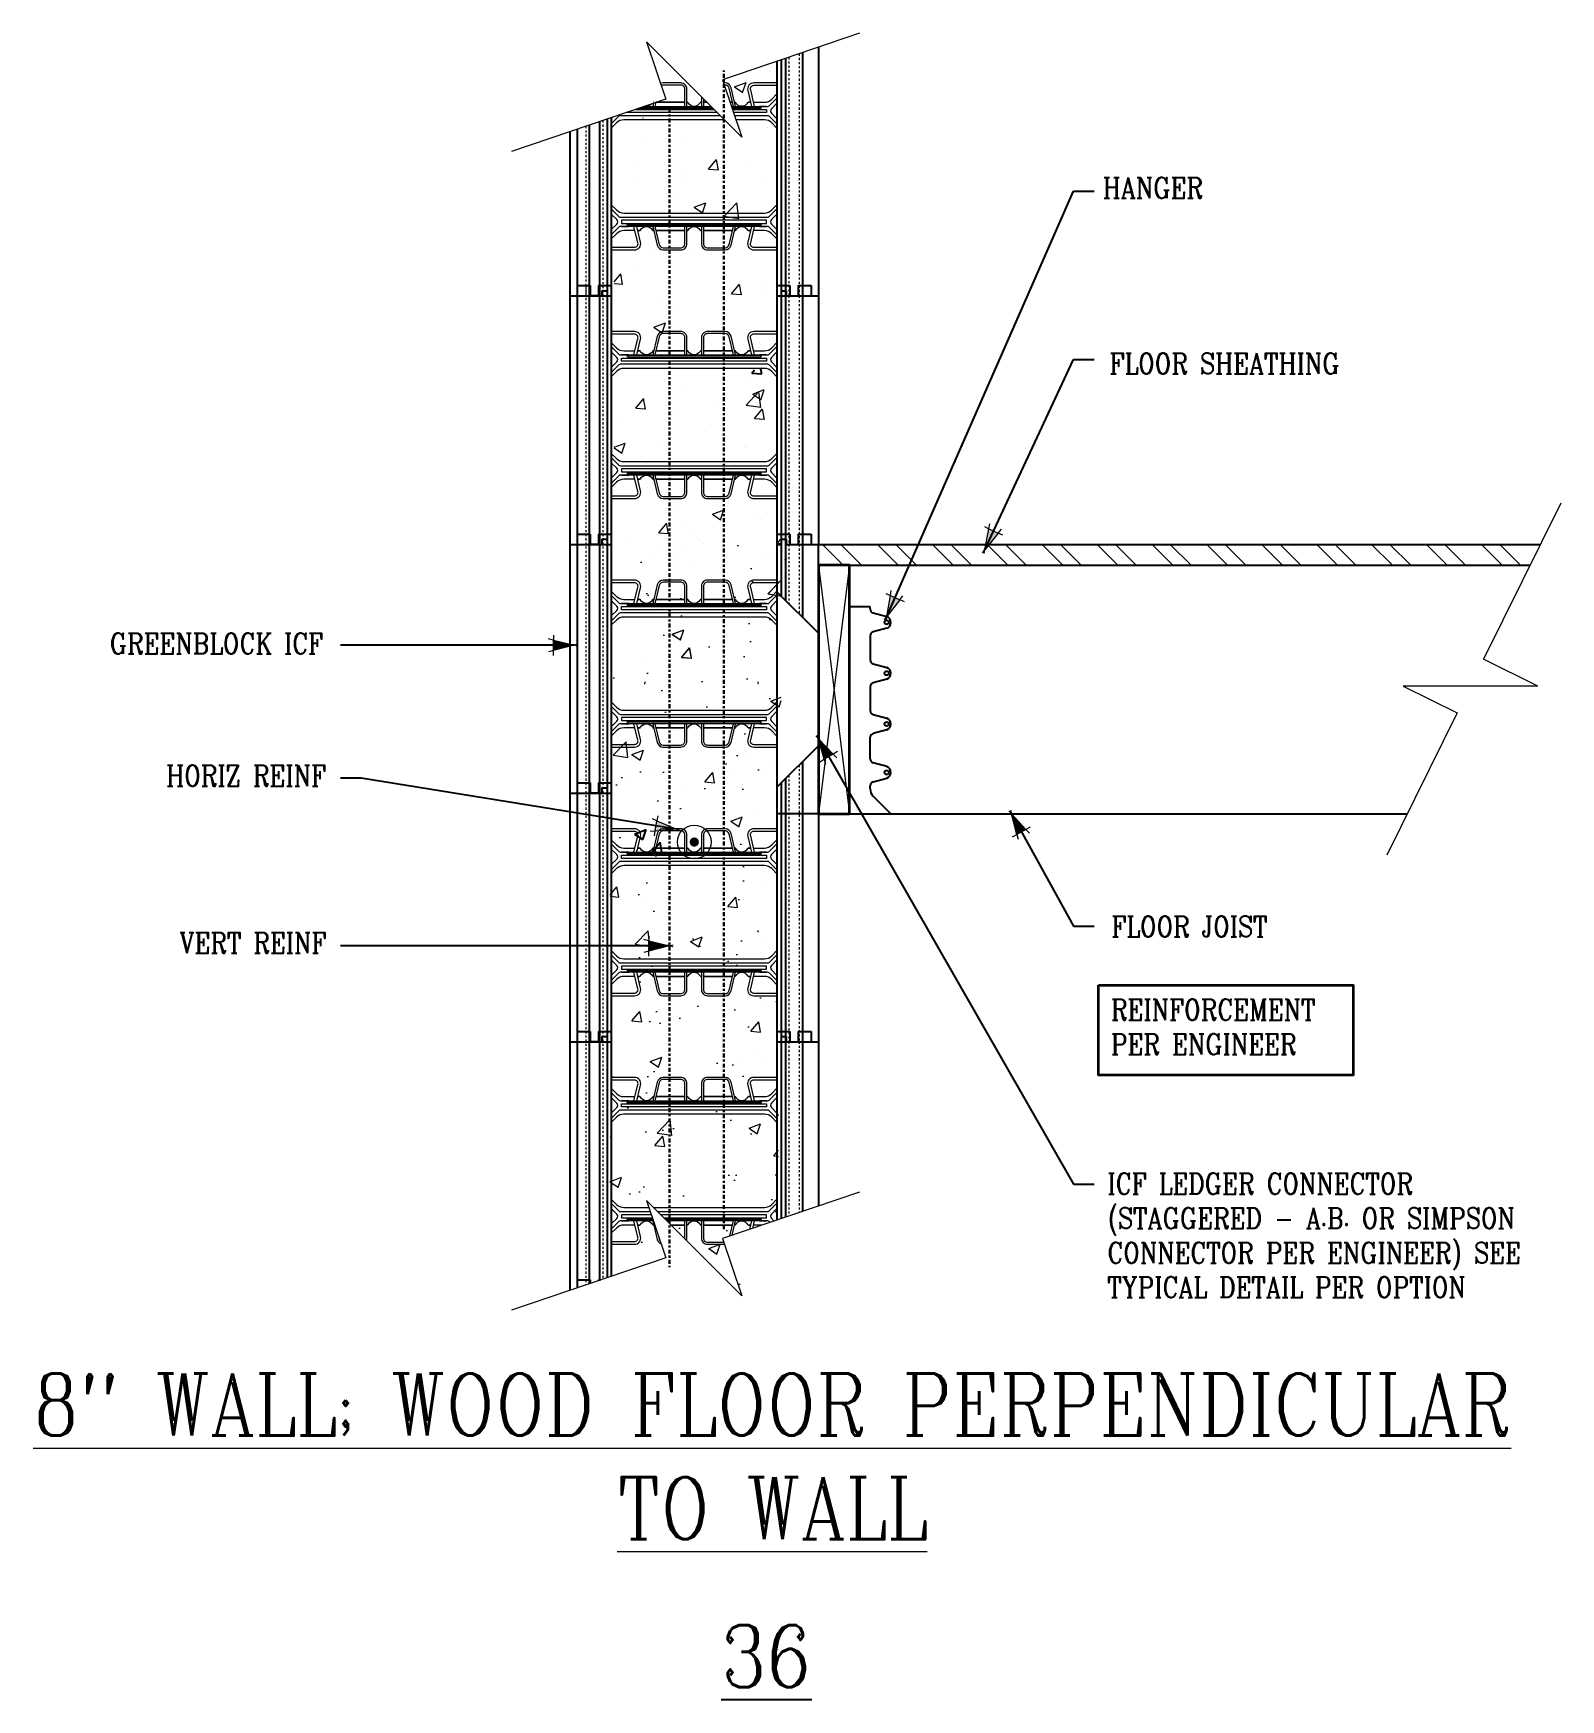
# Model space of a CAD drawing. Header units: inches. Extents: x -234.2 to -160.4, y 353.4 to 433.8.
import ezdxf

# ---------------------------------------------------------------- set-up
doc = ezdxf.new("R2010")
doc.units = ezdxf.units.IN
doc.header["$MEASUREMENT"] = 0
for name, pattern in [('CENTER', [2, 1.25, -0.25, 0.25, -0.25]), ('DASHED2', [0.375, 0.25, -0.125]), ('HIDDEN', [0.375, 0.25, -0.125])]:
    doc.linetypes.add(name, pattern=pattern)
doc.layers.get('Defpoints').update_dxf_attribs({"color": 252})
for name, color, linetype, lineweight in [('A2 Hatch', 8, 'Continuous', 9), ('A4 medium', 7, 'Continuous', 35), ('DETAILS', 7, 'Continuous', 13), ('DIM', 3, 'Continuous', 13), ('REBAR', 2, 'CENTER', 30)]:
    doc.layers.add(name, color=color, linetype=linetype, lineweight=lineweight)
doc.styles.add('ARCTEXT', font='arctext.shx', dxfattribs={"width": 0.85})
doc.styles.add('RomanC', font='romanc.shx', dxfattribs={"width": 0.85, "height": 5})
doc.dimstyles.new('ARCTEXT1-4', dxfattribs={"dimtxt": 4, "dimasz": 2, "dimexe": 2, "dimexo": 2, "dimgap": 2, "dimtad": 1, "dimdec": 4, "dimzin": 3, "dimdsep": 46, "dimlunit": 4, "dimtxsty": 'ARCTEXT', "dimblk": 'ARCHTICK', "dimcen": 2, "dimaunit": 1, "dimadec": 0, "dimazin": 0, "dimtfac": 1, "dimtdec": 4, "dimtmove": 2, "dimatfit": 3, "dimldrblk": 'arrow', "dimfxl": 1, "dimtolj": 1, "dimtzin": 0, "dimarcsym": 0})

msp = doc.modelspace()

# ---------------------------------------------------------------- texts
at = {"layer": 'Defpoints', "insert": (-198.765, 356.965), "char_height": 3, "width": 90.08, "attachment_point": 2, "style": 'RomanC'}
msp.add_mtext('{\\L36\\P}\\P            ', dxfattribs=at)
at = {"layer": 'DIM', "color": 3, "char_height": 1, "style": 'RomanC'}
for s, insert, width, attachment_point in [('HANGER', (-182.533, 426.844), 22.68955, 1), ('FLOOR SHEATHING ', (-182.204, 418.363), 22.68955, 1), ('GREENBLOCK ICF', (-220.172, 404.845), 22.68955, 3), ('HORIZ REINF ', (-220.033, 398.467), 22.68955, 3), ('FLOOR JOIST', (-182.116, 391.184), 22.68955, 1), ('VERT REINF ', (-220.01, 390.398), 22.68955, 3), ('REINFORCEMENT PER ENGINEER', (-182.134, 387.172), 13.32674, 1), ('ICF LEDGER CONNECTOR\\P(STAGGERED - A.B. OR SIMPSON CONNECTOR PER ENGINEER) SEE TYPICAL DETAIL PER OPTION', (-182.302, 378.772), 25.15519, 1)]:
    msp.add_mtext(s, dxfattribs=dict(at, insert=insert, width=width, attachment_point=attachment_point))
at = {"layer": 'DIM', "insert": (-198.486, 369.112), "char_height": 3, "width": 79.46933, "attachment_point": 2, "style": 'RomanC'}
msp.add_mtext('{\\L8" WALL; WOOD FLOOR PERPENDICULAR TO WALL}                                                \\P            ', dxfattribs=at)

# ---------------------------------------------------------------- blocks, each defined once
blk = doc.blocks.new('_ArchTick')
at = {"color": 0, "linetype": 'ByBlock', "const_width": 0.15}
blk.add_lwpolyline([(-0.5, -0.5), (0.5, 0.5)], dxfattribs=at)
blk = doc.blocks.new('arrow')
at = {"layer": 'DIM'}
blk.add_hatch(color=253, dxfattribs=at).paths.add_polyline_path([(-2, 0.5), (-2, -0.5), (0, 0)])
at = {"layer": 'DIM', "lineweight": 9}
for points in [[(-2, 0.98), (-2, 0.5), (-2.47, 0.62)], [(0.37, 0.09), (0, 0)], [(0.37, -0.09), (0, 0)], [(-2, -0.98), (-2, -0.5), (-2.47, -0.62)]]:
    blk.add_lwpolyline(points, dxfattribs=at)
at = {"layer": 'DIM', "lineweight": 15}
blk.add_lwpolyline([(0, 0), (-2, -0.5), (-2, 0.5), (0, 0)], dxfattribs=at)

# ---------------------------------------------------------------- hatches: boundary and pattern name
at = {"layer": 'A2 Hatch', "ltscale": 0.15}
h = msp.add_hatch(dxfattribs=at)
h.set_pattern_fill('AR-CONC', color=256, scale=0.8, style=0)
h.set_pattern_definition([(50, (-6731.7473, 2224.0895), (5.7380815, -0.502017), [0.6, -6.6]), (355, (-6731.747, 2224.0895), (-1.1100107, 6.017537), [0.48, -5.28]), (100.4514, (-6731.269, 2224.0477), (4.628075, 5.5155163), [0.5099215, -5.609137]), (46.1842, (-6731.747, 2225.6895), (8.5379284, -1.324152), [0.9, -9.9]), (96.6356, (-6731.036, 2225.579), (7.477302, 7.792943), [0.764882, -8.413704]), (351.1842, (-6731.747, 2225.6895), (7.477296, 7.792949), [0.72, -7.92]), (21, (-6730.9473, 2225.2895), (4.7752564, -3.220951), [0.6, -6.6]), (326, (-6730.947, 2225.2895), (1.9465227, 5.8012004), [0.48, -5.28]), (71.4514, (-6730.5493, 2225.021), (6.721781, 2.580244), [0.5099215, -5.609137]), (37.5, (-6731.7473, 2224.0895), (0.09727884, 2.6631508), [0, -5.216, 0, -5.36, 0, -5.3]), (7.5, (-6731.7473, 2224.0895), (2.1045563, 3.1552937), [0, -3.056, 0, -5.096, 0, -2.02]), (327.5, (-6733.5313, 2224.0895), (4.2705795, -0.180439), [0, -2, 0, -6.24, 0, -8.28]), (317.5, (-6734.3313, 2224.0895), (4.6654894, 0.8008399), [0, -2.6, 0, -4.144, 0, -5.88])])
h.paths.add_polyline_path([(-198.186, 409.125), (-206.258, 409.125), (-206.382, 373.762), (-203.512, 374.736), (-204.448, 377.496), (-199.852, 372.9), (-200.788, 375.66), (-198.182, 376.543)])
h = msp.add_hatch(color=256, dxfattribs=at)
edge = h.paths.add_edge_path()
edge.add_arc((-202.252, 394.762), 0.224, 0, 360)

# ---------------------------------------------------------------- linework, layer by layer
at = {"color": 1}
for p, q in [((-197.023, 432.866), (-197.023, 421.125)), ((-196.258, 433.125), (-196.258, 421.125)), ((-198.258, 432.447), (-198.258, 421.125)), ((-198.058, 432.515), (-198.058, 421.125)), ((-197.843, 432.588), (-197.843, 421.125)), ((-206.833, 429.539), (-206.833, 421.125)), ((-206.458, 429.666), (-206.458, 421.125)), ((-206.258, 429.734), (-206.258, 421.125)), ((-208.258, 429.056), (-208.258, 421.125)), ((-207.908, 429.174), (-207.908, 421.125)), ((-207.333, 429.369), (-207.333, 421.125)), ((-207.908, 421.625), (-207.283, 421.625)), ((-207.908, 421.625), (-207.908, 409.125)), ((-207.333, 421.625), (-207.333, 409.125)), ((-207.283, 421.625), (-207.283, 421.125)), ((-206.883, 421.625), (-206.883, 421.125)), ((-206.883, 421.625), (-206.258, 421.625)), ((-206.833, 421.625), (-206.833, 409.125)), ((-206.258, 421.625), (-206.258, 409.125)), ((-198.258, 421.625), (-198.258, 409.125)), ((-198.258, 421.625), (-197.633, 421.625)), ((-197.633, 421.625), (-197.633, 421.125)), ((-197.233, 421.625), (-197.233, 421.125)), ((-197.233, 421.625), (-196.608, 421.625)), ((-196.608, 421.625), (-196.608, 421.125)), ((-208.258, 421.125), (-206.258, 421.125)), ((-208.258, 421.125), (-208.258, 409.125)), ((-208.258, 421.125), (-206.708, 421.125)), ((-206.833, 421.125), (-207.333, 421.125)), ((-206.708, 421.375), (-206.708, 421.125)), ((-206.708, 421.375), (-206.458, 421.375)), ((-206.458, 421.375), (-206.458, 409.125)), ((-206.458, 421.125), (-206.258, 421.125)), ((-198.258, 421.125), (-196.258, 421.125)), ((-198.258, 421.125), (-198.058, 421.125)), ((-198.058, 421.375), (-198.058, 409.125)), ((-198.058, 421.375), (-197.808, 421.375)), ((-197.843, 421.125), (-196.258, 421.125)), ((-197.843, 421.125), (-197.843, 406.428)), ((-197.808, 421.375), (-197.808, 421.125)), ((-197.023, 421.125), (-197.023, 405.608)), ((-196.258, 421.125), (-196.258, 409.125)), ((-207.908, 409.625), (-207.283, 409.625)), ((-207.908, 409.625), (-207.283, 409.625)), ((-207.908, 409.625), (-207.908, 397.125)), ((-207.333, 409.625), (-207.333, 397.125)), ((-207.283, 409.625), (-207.283, 409.125)), ((-207.283, 409.625), (-207.283, 409.125)), ((-206.883, 409.625), (-206.883, 409.125)), ((-206.883, 409.625), (-206.258, 409.625)), ((-206.883, 409.625), (-206.883, 409.125)), ((-206.883, 409.625), (-206.258, 409.625)), ((-206.833, 409.625), (-206.833, 397.125)), ((-206.258, 409.625), (-206.258, 409.125)), ((-206.258, 409.625), (-206.258, 397.125)), ((-198.258, 409.625), (-198.258, 397.125)), ((-198.258, 409.625), (-197.633, 409.625)), ((-197.633, 409.625), (-197.633, 409.125)), ((-197.233, 409.625), (-197.233, 409.125)), ((-197.233, 409.625), (-196.608, 409.625)), ((-196.608, 409.625), (-196.608, 409.125)), ((-208.258, 409.125), (-206.258, 409.125)), ((-208.258, 409.125), (-206.258, 409.125)), ((-208.258, 409.125), (-206.708, 409.125)), ((-208.258, 409.125), (-208.258, 397.125)), ((-208.258, 409.125), (-206.708, 409.125)), ((-206.833, 409.125), (-207.333, 409.125)), ((-206.833, 409.125), (-207.333, 409.125)), ((-206.708, 409.375), (-206.708, 409.125)), ((-206.708, 409.375), (-206.458, 409.375)), ((-206.708, 409.375), (-206.708, 409.125)), ((-206.708, 409.375), (-206.458, 409.375)), ((-206.458, 409.375), (-206.458, 397.125)), ((-206.458, 409.125), (-206.258, 409.125)), ((-206.458, 409.125), (-206.258, 409.125)), ((-198.258, 409.125), (-198.058, 409.125)), ((-198.058, 409.375), (-198.058, 406.643)), ((-198.058, 409.375), (-197.808, 409.375)), ((-197.843, 409.125), (-196.258, 409.125)), ((-197.808, 409.375), (-197.808, 409.125)), ((-196.258, 408.125), (-196.258, 396.125)), ((-197.023, 398.642), (-197.023, 385.125)), ((-207.908, 397.625), (-207.283, 397.625)), ((-207.908, 397.625), (-207.908, 385.125)), ((-207.908, 397.625), (-207.283, 397.625)), ((-207.333, 397.625), (-207.333, 385.125)), ((-207.283, 397.625), (-207.283, 397.125)), ((-207.283, 397.625), (-207.283, 397.125)), ((-206.883, 397.625), (-206.883, 397.125)), ((-206.883, 397.625), (-206.258, 397.625)), ((-206.883, 397.625), (-206.883, 397.125)), ((-206.883, 397.625), (-206.258, 397.625)), ((-206.833, 397.625), (-206.833, 385.125)), ((-206.708, 397.375), (-206.708, 397.125)), ((-206.708, 397.375), (-206.458, 397.375)), ((-206.708, 397.375), (-206.708, 397.125)), ((-206.708, 397.375), (-206.458, 397.375)), ((-206.458, 397.375), (-206.458, 385.125)), ((-206.258, 397.625), (-206.258, 385.125)), ((-198.258, 397.625), (-198.258, 385.125)), ((-198.058, 397.607), (-198.058, 397.125)), ((-198.058, 397.375), (-198.058, 385.125)), ((-197.843, 397.822), (-197.843, 385.125)), ((-208.258, 397.125), (-206.258, 397.125)), ((-208.258, 397.125), (-208.258, 385.125)), ((-208.258, 397.125), (-206.708, 397.125)), ((-208.258, 397.125), (-206.258, 397.125)), ((-208.258, 397.125), (-206.708, 397.125)), ((-206.833, 397.125), (-207.333, 397.125)), ((-206.833, 397.125), (-207.333, 397.125)), ((-206.458, 397.125), (-206.258, 397.125)), ((-206.458, 397.125), (-206.258, 397.125)), ((-196.258, 396.125), (-198.258, 396.125)), ((-196.258, 396.125), (-196.258, 385.125)), ((-207.908, 385.625), (-207.283, 385.625)), ((-207.908, 385.625), (-207.908, 373.244)), ((-207.333, 385.625), (-207.333, 373.439)), ((-207.283, 385.625), (-207.283, 385.125)), ((-206.883, 385.625), (-206.883, 385.125)), ((-206.883, 385.625), (-206.258, 385.625)), ((-206.833, 385.625), (-206.833, 373.609)), ((-206.708, 385.375), (-206.708, 385.125)), ((-206.708, 385.375), (-206.458, 385.375)), ((-206.458, 385.375), (-206.458, 373.736)), ((-206.258, 385.625), (-206.258, 373.804)), ((-198.258, 385.625), (-198.258, 376.517)), ((-198.258, 385.625), (-197.633, 385.625)), ((-198.058, 385.375), (-198.058, 376.585)), ((-198.058, 385.375), (-197.808, 385.375)), ((-197.808, 385.375), (-197.808, 385.125)), ((-197.633, 385.625), (-197.633, 385.125)), ((-197.233, 385.625), (-197.233, 385.125)), ((-197.233, 385.625), (-196.608, 385.625)), ((-196.608, 385.625), (-196.608, 385.125)), ((-208.258, 385.125), (-206.258, 385.125)), ((-208.258, 385.125), (-208.258, 373.125)), ((-208.258, 385.125), (-206.708, 385.125)), ((-206.833, 385.125), (-207.333, 385.125)), ((-206.458, 385.125), (-206.258, 385.125)), ((-198.258, 385.125), (-196.258, 385.125)), ((-198.258, 385.125), (-198.058, 385.125)), ((-197.843, 385.125), (-196.258, 385.125)), ((-197.843, 385.125), (-197.843, 376.658)), ((-197.023, 385.125), (-197.023, 376.936)), ((-196.258, 385.125), (-196.258, 377.195)), ((-207.908, 373.625), (-207.283, 373.625)), ((-207.283, 373.625), (-207.283, 373.456)), ((-206.883, 373.625), (-206.883, 373.592)), ((-206.883, 373.625), (-206.784, 373.625))]:
    msp.add_line(p, q, dxfattribs=at)
at = {"color": 1, "linetype": 'HIDDEN', "ltscale": 0.02}
for p, q in [((-207.908, 421.625), (-207.283, 421.625)), ((-207.283, 421.625), (-207.283, 421.125)), ((-206.883, 421.625), (-206.883, 421.125)), ((-206.883, 421.625), (-206.258, 421.625)), ((-198.258, 421.625), (-197.633, 421.625)), ((-197.633, 421.625), (-197.633, 421.125)), ((-197.233, 421.625), (-197.233, 421.125)), ((-197.233, 421.625), (-196.608, 421.625)), ((-196.608, 421.625), (-196.608, 421.125)), ((-207.908, 409.625), (-207.283, 409.625)), ((-207.908, 409.625), (-207.908, 409.125)), ((-207.908, 409.625), (-207.283, 409.625)), ((-207.283, 409.625), (-207.283, 409.125)), ((-207.283, 409.625), (-207.283, 409.125)), ((-206.883, 409.625), (-206.883, 409.125)), ((-206.883, 409.625), (-206.258, 409.625)), ((-206.883, 409.625), (-206.883, 409.125)), ((-206.883, 409.625), (-206.258, 409.625)), ((-207.908, 397.625), (-207.283, 397.625)), ((-207.908, 397.625), (-207.283, 397.625)), ((-207.283, 397.625), (-207.283, 397.125)), ((-207.283, 397.625), (-207.283, 397.125)), ((-206.883, 397.625), (-206.883, 397.125)), ((-206.883, 397.625), (-206.258, 397.625)), ((-206.883, 397.625), (-206.883, 397.125)), ((-206.883, 397.625), (-206.258, 397.625)), ((-207.908, 385.625), (-207.283, 385.625)), ((-207.283, 385.625), (-207.283, 385.125)), ((-206.883, 385.625), (-206.883, 385.125)), ((-206.883, 385.625), (-206.258, 385.625)), ((-198.258, 385.625), (-197.633, 385.625)), ((-197.633, 385.625), (-197.633, 385.125)), ((-197.233, 385.625), (-197.233, 385.125)), ((-197.233, 385.625), (-196.608, 385.625)), ((-196.608, 385.625), (-196.608, 385.125)), ((-207.908, 373.625), (-207.283, 373.625)), ((-207.283, 373.625), (-207.283, 373.456)), ((-206.883, 373.625), (-206.883, 373.592)), ((-206.883, 373.625), (-206.784, 373.625))]:
    msp.add_line(p, q, dxfattribs=at)
at = {"ltscale": 0.15}
for p, q in [((-207.283, 421.125), (-206.883, 421.125)), ((-199.537, 417.462), (-199.537, 417.462)), ((-199.473, 417.4), (-199.336, 417.563)), ((-198.995, 417.358), (-199.051, 417.66)), ((-199.514, 417.224), (-199.514, 417.224)), ((-199.473, 417.4), (-198.995, 417.358)), ((-204.533, 411.887), (-204.533, 411.887)), ((-202.616, 410.131), (-202.616, 410.131)), ((-207.283, 409.125), (-206.883, 409.125)), ((-207.283, 409.125), (-206.883, 409.125)), ((-203.856, 408.912), (-203.856, 408.912)), ((-203.134, 408.669), (-203.134, 408.669)), ((-202.664, 409.07), (-202.664, 409.07)), ((-202.014, 409.38), (-202.014, 409.38)), ((-201.854, 409.175), (-201.854, 409.175)), ((-198.393, 408.628), (-198.393, 408.628)), ((-196.258, 408.125), (-196.258, 409.125)), ((-196.258, 409.125), (-161.401, 409.125)), ((-204.249, 408.4), (-204.249, 408.4)), ((-202.501, 408.065), (-202.501, 408.065)), ((-200.977, 407.995), (-200.977, 407.995)), ((-198.864, 408.488), (-198.864, 408.488)), ((-196.258, 408.125), (-161.894, 408.125)), ((-199.262, 407.126), (-199.262, 407.126)), ((-204.294, 406.463), (-204.294, 406.463)), ((-202.292, 406.727), (-202.292, 406.727)), ((-202.112, 406.717), (-202.112, 406.717)), ((-198.258, 406.843), (-196.258, 404.843)), ((-203.958, 406.02), (-203.958, 406.02)), ((-193.759, 406.115), (-194.758, 406.115)), ((-193.759, 406.015), (-193.759, 406.115)), ((-193.612, 405.822), (-192.957, 405.644)), ((-193.612, 405.822), (-192.957, 405.644)), ((-193.759, 404.71), (-193.759, 403.563)), ((-192.957, 405.081), (-193.612, 404.903)), ((-192.957, 405.081), (-193.612, 404.903)), ((-204.58, 403.627), (-204.58, 403.627)), ((-193.612, 403.37), (-192.957, 403.192)), ((-193.612, 403.37), (-192.957, 403.192)), ((-193.759, 402.257), (-193.759, 401.11)), ((-192.957, 402.628), (-193.612, 402.45)), ((-192.957, 402.628), (-193.612, 402.45)), ((-198.418, 401.48), (-198.418, 401.48)), ((-198.685, 400.638), (-198.685, 400.638)), ((-193.759, 401.25), (-193.759, 401.11)), ((-193.759, 401.25), (-193.759, 401.11)), ((-193.612, 400.917), (-192.957, 400.739)), ((-193.612, 400.917), (-192.957, 400.739)), ((-193.758, 398.778), (-193.758, 399.824)), ((-193.758, 398.778), (-193.758, 399.824)), ((-192.957, 400.175), (-193.612, 399.997)), ((-192.957, 400.175), (-193.612, 399.997)), ((-199.608, 399.071), (-199.608, 399.071)), ((-198.258, 397.407), (-196.258, 399.407)), ((-204.273, 398.27), (-204.273, 398.27)), ((-200.523, 398.325), (-200.523, 398.325)), ((-198.52, 398.588), (-198.52, 398.588)), ((-192.955, 398.407), (-193.611, 398.585)), ((-192.955, 398.407), (-193.611, 398.585)), ((-205.575, 397.66), (-205.575, 397.66)), ((-202.89, 397.412), (-202.89, 397.412)), ((-198.782, 397.975), (-198.782, 397.975)), ((-193.758, 397.332), (-193.758, 397.472)), ((-193.758, 397.332), (-193.758, 397.472)), ((-193.611, 397.665), (-192.955, 397.843)), ((-193.611, 397.665), (-192.955, 397.843)), ((-207.283, 397.125), (-206.883, 397.125)), ((-207.283, 397.125), (-206.883, 397.125)), ((-192.758, 396.125), (-193.612, 396.979)), ((-192.758, 396.125), (-193.612, 396.979)), ((-203.571, 396.246), (-203.571, 396.246)), ((-199.301, 396.065), (-199.301, 396.065)), ((-194.758, 396.125), (-167.816, 396.125)), ((-205.133, 395.146), (-204.573, 395.361)), ((-205.133, 395.146), (-204.735, 394.878)), ((-204.735, 394.878), (-204.573, 395.361)), ((-202.627, 395.17), (-202.627, 395.17)), ((-201.885, 395.171), (-201.885, 395.171)), ((-198.88, 395.312), (-198.88, 395.312)), ((-204.289, 394.298), (-203.904, 394.758)), ((-204.289, 394.298), (-203.811, 394.257)), ((-203.811, 394.257), (-203.904, 394.758)), ((-202.987, 394.749), (-202.987, 394.749)), ((-199.938, 394.297), (-199.938, 394.297)), ((-204.603, 393.496), (-204.603, 393.496)), ((-198.977, 392.649), (-198.977, 392.649)), ((-205.163, 392.179), (-205.163, 392.179)), ((-204.732, 392.014), (-204.732, 392.014)), ((-199.074, 389.986), (-199.074, 389.986)), ((-204.834, 389.123), (-204.834, 389.123)), ((-204.297, 388.139), (-204.297, 388.139)), ((-205.034, 387.017), (-205.034, 387.017)), ((-199.172, 387.323), (-199.172, 387.323)), ((-198.856, 387.031), (-198.856, 387.031)), ((-207.283, 385.125), (-206.883, 385.125)), ((-199.269, 384.66), (-199.269, 384.66)), ((-199.961, 384.167), (-199.961, 384.167)), ((-198.958, 384.14), (-198.958, 384.14))]:
    msp.add_line(p, q, dxfattribs=at)
at = {"color": 253, "linetype": 'HIDDEN'}
msp.add_line((-197.883, 408.375), (-197.8, 408.459), dxfattribs=at)
at = {"ltscale": 0.15}
for centre in [(-192.959, 405.365), (-192.959, 405.365), (-192.959, 402.912), (-192.959, 402.912), (-192.959, 400.459), (-192.959, 400.459), (-192.958, 398.123), (-192.958, 398.123)]:
    msp.add_circle(centre, 0.1, dxfattribs=at)
for centre, radius, start, end in [((-193.559, 406.015), 0.2, 180, 254.79988), ((-193.559, 406.015), 0.2, 180, 254.79988), ((-193.059, 405.363), 0.3, 290, 70), ((-193.059, 405.363), 0.3, 290, 70), ((-193.559, 404.71), 0.2, 105.20374, 180), ((-193.559, 404.71), 0.2, 105.20374, 180), ((-193.559, 403.563), 0.2, 180, 254.79988), ((-193.559, 403.563), 0.2, 180, 254.79988), ((-193.059, 402.91), 0.3, 290, 70), ((-193.059, 402.91), 0.3, 290, 70), ((-193.559, 402.257), 0.2, 105.20374, 180), ((-193.559, 402.257), 0.2, 105.20374, 180), ((-193.559, 401.11), 0.2, 180, 254.79988), ((-193.559, 401.11), 0.2, 180, 254.79988), ((-193.059, 400.457), 0.3, 290, 70), ((-193.059, 400.457), 0.3, 290, 70), ((-193.559, 399.804), 0.2, 105.20374, 174.10289), ((-193.559, 399.804), 0.2, 105.20374, 174.10289), ((-193.558, 398.778), 0.2, 180, 254.79626), ((-193.558, 398.778), 0.2, 180, 254.79626), ((-193.058, 398.125), 0.3, 290, 70), ((-193.058, 398.125), 0.3, 290, 70), ((-193.558, 397.472), 0.2, 105.20012, 180), ((-193.558, 397.472), 0.2, 105.20012, 180), ((-193.258, 397.332), 0.5, 180, 225), ((-193.258, 397.332), 0.5, 180, 225)]:
    msp.add_arc(centre, radius, start, end, dxfattribs=at)
at = {"layer": 'A2 Hatch', "ltscale": 0.15}
for p, q in [((-204.444, 433.304), (-204.444, 433.304)), ((-198.639, 431.937), (-198.639, 431.937)), ((-203.644, 431.578), (-203.644, 431.578)), ((-202.746, 431.374), (-202.746, 431.374)), ((-200.311, 431.212), (-199.751, 431.427)), ((-200.311, 431.212), (-199.913, 430.943)), ((-199.915, 430.938), (-199.752, 431.422)), ((-199.373, 431.397), (-199.373, 431.397)), ((-201.957, 430.503), (-201.957, 430.503)), ((-202.77, 429.924), (-202.77, 429.924)), ((-200.767, 430.187), (-200.767, 430.187)), ((-200.109, 429.332), (-200.109, 429.332)), ((-198.736, 429.274), (-198.736, 429.274)), ((-204.774, 428.531), (-204.774, 428.531)), ((-202.843, 428.711), (-202.843, 428.711)), ((-205.236, 427.511), (-205.236, 427.511)), ((-201.562, 427.245), (-201.176, 427.704)), ((-201.562, 427.245), (-201.083, 427.203)), ((-201.085, 427.198), (-201.177, 427.699)), ((-200.965, 427.331), (-200.965, 427.331)), ((-199.842, 427.431), (-199.842, 427.431)), ((-198.192, 427.575), (-198.192, 427.575)), ((-204.875, 426.768), (-204.875, 426.768)), ((-202.872, 427.032), (-202.872, 427.032)), ((-202.858, 426.774), (-202.858, 426.774)), ((-198.833, 426.611), (-198.833, 426.611)), ((-202.941, 426.048), (-202.941, 426.048)), ((-202.258, 425.41), (-201.698, 425.625)), ((-201.861, 425.137), (-201.699, 425.62)), ((-200.814, 424.974), (-200.19, 425.623)), ((-200.104, 424.86), (-200.192, 425.619)), ((-202.258, 425.41), (-201.86, 425.142)), ((-200.814, 424.974), (-200.102, 424.864)), ((-201.947, 424.275), (-201.947, 424.275)), ((-199.802, 423.975), (-199.802, 423.975)), ((-198.931, 423.948), (-198.931, 423.948)), ((-204.977, 423.877), (-204.977, 423.877)), ((-204.468, 423.174), (-204.468, 423.174)), ((-203.038, 423.385), (-203.038, 423.385)), ((-202.523, 423.243), (-202.523, 423.243)), ((-205.107, 422.349), (-205.107, 422.349)), ((-198.252, 423.062), (-198.252, 423.062)), ((-206.127, 421.804), (-205.804, 422.189)), ((-206.127, 421.724), (-205.712, 421.687)), ((-205.713, 421.682), (-205.805, 422.184)), ((-200.836, 422.168), (-200.836, 422.168)), ((-200.452, 421.227), (-200.066, 421.687)), ((-199.975, 421.18), (-200.067, 421.682)), ((-198.999, 421.785), (-198.999, 421.785)), ((-204.051, 421.12), (-204.051, 421.12)), ((-203.135, 420.721), (-203.135, 420.721)), ((-200.452, 421.227), (-199.973, 421.185)), ((-199.028, 421.285), (-199.028, 421.285)), ((-204.204, 419.609), (-203.644, 419.824)), ((-204.204, 419.609), (-203.806, 419.341)), ((-204.114, 419.176), (-204.114, 419.176)), ((-203.808, 419.336), (-203.646, 419.819)), ((-200.133, 419.201), (-200.133, 419.201)), ((-204.798, 418.401), (-204.798, 418.401)), ((-201.103, 418.63), (-201.103, 418.63)), ((-199.844, 418.996), (-199.844, 418.996)), ((-199.125, 418.622), (-199.125, 418.622)), ((-199.101, 418.894), (-199.101, 418.894)), ((-203.233, 418.058), (-203.233, 418.058)), ((-198.216, 417.445), (-198.216, 417.445)), ((-205.08, 415.712), (-204.694, 416.171)), ((-204.603, 415.665), (-204.695, 416.166)), ((-202.881, 416.644), (-202.881, 416.644)), ((-199.753, 415.857), (-199.13, 416.506)), ((-199.753, 415.857), (-199.041, 415.747)), ((-199.429, 416.388), (-198.869, 416.603)), ((-199.429, 416.388), (-199.031, 416.12)), ((-199.222, 415.958), (-199.222, 415.958)), ((-199.043, 415.743), (-199.131, 416.502)), ((-199.032, 416.115), (-198.87, 416.598)), ((-198.175, 416.137), (-198.175, 416.137)), ((-205.672, 415.088), (-205.672, 415.088)), ((-205.08, 415.712), (-204.602, 415.67)), ((-203.33, 415.395), (-203.33, 415.395)), ((-203.208, 415.475), (-203.208, 415.475)), ((-201.205, 415.738), (-201.205, 415.738)), ((-199.342, 415.21), (-198.956, 415.669)), ((-199.342, 415.21), (-198.863, 415.168)), ((-198.865, 415.163), (-198.957, 415.664)), ((-201.402, 414.908), (-201.402, 414.908)), ((-206.126, 413.818), (-205.591, 414.023)), ((-206.126, 413.791), (-205.753, 413.54)), ((-205.754, 413.534), (-205.592, 414.018)), ((-203.986, 414.014), (-203.986, 414.014)), ((-199.826, 413.844), (-199.826, 413.844)), ((-199.715, 413.833), (-199.715, 413.833)), ((-204.491, 413.044), (-204.491, 413.044)), ((-203.427, 412.732), (-203.427, 412.732)), ((-200.28, 412.982), (-200.28, 412.982)), ((-199.32, 413.295), (-199.32, 413.295)), ((-205.312, 412.319), (-205.312, 412.319)), ((-203.31, 412.583), (-203.31, 412.583)), ((-202.993, 410.842), (-202.993, 410.842)), ((-201.375, 410.587), (-200.815, 410.802)), ((-201.375, 410.587), (-200.978, 410.319)), ((-200.979, 410.314), (-200.817, 410.797)), ((-199.417, 410.632), (-199.417, 410.632)), ((-198.723, 410.661), (-198.723, 410.661)), ((-205.414, 409.428), (-205.414, 409.428)), ((-203.97, 409.694), (-203.584, 410.154)), ((-203.97, 409.694), (-203.491, 409.652)), ((-203.493, 409.647), (-203.585, 410.149)), ((-203.524, 410.069), (-203.524, 410.069)), ((-202.384, 409.827), (-202.384, 409.827)), ((-198.232, 409.192), (-198.021, 409.443)), ((-200.156, 409.071), (-200.156, 409.071)), ((-198.232, 409.192), (-198.022, 409.174)), ((-195.058, 408.125), (-196.058, 409.125)), ((-194.174, 408.125), (-195.174, 409.125)), ((-192.406, 408.125), (-193.406, 409.125)), ((-191.522, 408.125), (-192.522, 409.125)), ((-189.754, 408.125), (-190.754, 409.125)), ((-188.87, 408.125), (-189.87, 409.125)), ((-187.103, 408.125), (-188.103, 409.125)), ((-186.219, 408.125), (-187.219, 409.125)), ((-184.451, 408.125), (-185.451, 409.125)), ((-183.567, 408.125), (-184.567, 409.125)), ((-181.799, 408.125), (-182.799, 409.125)), ((-180.915, 408.125), (-181.915, 409.125)), ((-179.148, 408.125), (-180.148, 409.125)), ((-178.264, 408.125), (-179.264, 409.125)), ((-176.496, 408.125), (-177.496, 409.125)), ((-175.612, 408.125), (-176.612, 409.125)), ((-173.844, 408.125), (-174.844, 409.125)), ((-172.96, 408.125), (-173.96, 409.125)), ((-171.193, 408.125), (-172.193, 409.125)), ((-170.309, 408.125), (-171.309, 409.125)), ((-168.541, 408.125), (-169.541, 409.125)), ((-167.657, 408.125), (-168.657, 409.125)), ((-165.889, 408.125), (-166.889, 409.125)), ((-165.005, 408.125), (-166.005, 409.125)), ((-163.238, 408.125), (-164.238, 409.125)), ((-162.354, 408.125), (-163.354, 409.125)), ((-204.822, 408.27), (-204.822, 408.27)), ((-199.514, 407.969), (-199.514, 407.969)), ((-196.258, 408.125), (-194.758, 396.125)), ((-194.758, 408.125), (-196.258, 396.125)), ((-203.622, 407.406), (-203.622, 407.406)), ((-199.437, 407.337), (-199.437, 407.337)), ((-198.692, 406.74), (-198.069, 407.389)), ((-198.239, 407.315), (-198.239, 407.315)), ((-198.029, 407.028), (-198.071, 407.385)), ((-204.551, 406.754), (-204.551, 406.754)), ((-204.489, 406.671), (-204.489, 406.671)), ((-202.905, 406.514), (-202.905, 406.514)), ((-200.281, 406.573), (-200.281, 406.573)), ((-198.692, 406.74), (-198.031, 406.637)), ((-202.864, 405.679), (-202.864, 405.679)), ((-198.594, 405.499), (-198.594, 405.499)), ((-203.719, 404.743), (-203.719, 404.743)), ((-203.322, 404.786), (-202.762, 405.001)), ((-203.322, 404.786), (-202.924, 404.517)), ((-202.926, 404.512), (-202.763, 404.996)), ((-199.611, 405.306), (-199.611, 405.306)), ((-202.86, 403.676), (-202.474, 404.136)), ((-202.383, 403.63), (-202.475, 404.131)), ((-201.541, 404.181), (-201.541, 404.181)), ((-199.538, 404.445), (-199.538, 404.445)), ((-202.86, 403.676), (-202.381, 403.635)), ((-199.849, 403.714), (-199.849, 403.714)), ((-204.515, 402.913), (-204.515, 402.913)), ((-201.872, 402.507), (-201.872, 402.507)), ((-199.709, 402.643), (-199.709, 402.643)), ((-203.816, 402.079), (-203.816, 402.079)), ((-198.613, 401.689), (-198.613, 401.689)), ((-198.547, 401.565), (-198.048, 401.756)), ((-198.547, 401.565), (-198.149, 401.296)), ((-198.15, 401.291), (-198.048, 401.595)), ((-203.646, 401.026), (-203.646, 401.026)), ((-201.643, 401.29), (-201.643, 401.29))]:
    msp.add_line(p, q, dxfattribs=at)
at = {"layer": 'A2 Hatch', "linetype": 'DASHED2', "ltscale": 0.15}
for p, q in [((-197.183, 432.812), (-197.183, 421.125)), ((-197.683, 432.642), (-197.683, 421.125)), ((-206.673, 429.593), (-206.673, 421.125)), ((-207.493, 429.315), (-207.493, 421.125)), ((-207.493, 421.625), (-207.493, 409.125)), ((-206.673, 421.625), (-206.673, 409.125)), ((-197.683, 421.125), (-197.683, 406.268)), ((-197.183, 421.125), (-197.183, 405.768)), ((-207.493, 409.625), (-207.493, 397.125)), ((-206.673, 409.625), (-206.673, 397.125)), ((-197.183, 398.482), (-197.183, 385.125)), ((-207.493, 397.625), (-207.493, 385.125)), ((-206.673, 397.625), (-206.673, 385.125)), ((-197.683, 397.982), (-197.683, 385.125)), ((-207.493, 385.625), (-207.493, 373.385)), ((-206.673, 385.625), (-206.673, 373.663)), ((-197.683, 385.125), (-197.683, 376.712)), ((-197.183, 385.125), (-197.183, 376.881))]:
    msp.add_line(p, q, dxfattribs=at)
at = {"layer": 'A2 Hatch', "ltscale": 0.15}
msp.add_circle((-202.252, 394.762), 0.816, dxfattribs=at)
at = {"layer": 'A4 medium', "ltscale": 0.15}
for points in [[(-194.758, 396.125), (-194.758, 408.125), (-196.258, 408.125), (-196.258, 396.125)], [(-182.732, 387.858), (-170.437, 387.858), (-170.437, 383.516), (-182.732, 383.516)]]:
    msp.add_lwpolyline(points, close=True, dxfattribs=at)
at = {"layer": 'DETAILS', "color": 6, "lineweight": 20}
for p, q in [((-201.81, 430.475), (-201.643, 430.475)), ((-201.643, 430.475), (-201.81, 430.475)), ((-200.41, 430.475), (-200.531, 430.475)), ((-200.531, 430.475), (-200.41, 430.475)), ((-202.706, 376.275), (-203.373, 376.275)), ((-203.373, 376.275), (-202.706, 376.275))]:
    msp.add_line(p, q, dxfattribs=at)
for points in [[(-202.606, 430.275), (-202.606, 431.105, 0.414214), (-202.906, 431.405), (-203.749, 431.405, 0.108366), (-203.874, 431.378, 0.108366)], [(-202.706, 430.275), (-202.706, 431.105, 0.414214), (-202.906, 431.305), (-203.749, 431.305, 0.121733), (-203.842, 431.282, 0.121733)], [(-200.259, 430.275), (-200.476, 431.176, 0.346495), (-200.767, 431.405), (-200.846, 431.405)], [(-200.362, 430.275), (-200.573, 431.152, 0.346495), (-200.767, 431.305), (-200.812, 431.305)], [(-198.258, 431.405), (-199.379, 431.405, 0.485338), (-199.67, 431.035), (-199.487, 430.275)], [(-198.258, 431.275), (-199.379, 431.275, 0.485338), (-199.544, 431.066), (-199.354, 430.275), (-198.757, 430.275), (-199.007, 430.275), (-199.107, 430.275)], [(-204.662, 430.275), (-202.258, 430.275, -0.279322), (-202.544, 430.449, 0.279322), (-202.588, 430.475)], [(-204.306, 430.396, -0.291642), (-204.634, 430.285)], [(-201.928, 430.475, 0.279322), (-201.972, 430.449, -0.279322), (-202.258, 430.275), (-201.443, 430.275)], [(-200.463, 430.275), (-198.699, 430.275, 0.198912), (-198.628, 430.305), (-198.258, 430.675)], [(-199.629, 430.475), (-199.535, 430.475), (-199.629, 430.475, 0.279322), (-199.673, 430.449, -0.605918), (-200.244, 430.449, 0.279322), (-200.289, 430.475)], [(-199.402, 430.475), (-198.865, 430.475, 0.198912), (-198.511, 430.622), (-198.258, 430.875)], [(-198.258, 430.425), (-198.526, 430.156, 0.414214), (-198.526, 429.944), (-198.258, 429.676)], [(-200.993, 429.825), (-202.258, 429.825), (-205.817, 429.825, 0.198912), (-205.888, 429.796), (-206.258, 429.426)], [(-200.793, 429.625), (-202.258, 429.625), (-205.652, 429.625, 0.198912), (-206.005, 429.479), (-206.258, 429.226)], [(-200.429, 430.175), (-199.107, 430.175), (-199.01, 430.197, 0.780776), (-199.01, 430.203), (-199.107, 430.225), (-200.446, 430.225)], [(-198.258, 429.426), (-198.628, 429.796, 0.198912), (-198.699, 429.825), (-200.31, 429.825)], [(-198.258, 429.226), (-198.511, 429.479, 0.198912), (-198.865, 429.625), (-200.242, 429.625)], [(-206.258, 425.525), (-206.005, 425.272, 0.198912), (-205.652, 425.125), (-202.258, 425.125), (-198.865, 425.125, 0.198912), (-198.511, 425.272), (-198.258, 425.525)], [(-206.258, 425.325), (-205.888, 424.955, 0.198912), (-205.817, 424.925), (-202.258, 424.925), (-198.699, 424.925, 0.198912), (-198.628, 424.955), (-198.258, 425.325)], [(-206.258, 424.326), (-205.99, 424.594, 0.414214), (-205.99, 424.806), (-206.258, 425.075)], [(-198.258, 425.075), (-198.526, 424.806, 0.414214), (-198.526, 424.594), (-198.258, 424.326)], [(-202.588, 424.275, 0.279322), (-202.544, 424.302, -0.279322), (-202.258, 424.475), (-205.817, 424.475, 0.198912), (-205.888, 424.446), (-206.258, 424.076)], [(-206.258, 423.475), (-205.137, 423.475, 0.485338), (-204.972, 423.685), (-205.163, 424.475), (-205.759, 424.475), (-205.509, 424.475), (-205.409, 424.475)], [(-206.258, 423.345), (-205.137, 423.345, 0.485338), (-204.846, 423.716), (-205.029, 424.475)], [(-205.114, 424.275), (-205.652, 424.275, 0.198912), (-206.005, 424.129), (-206.258, 423.876)], [(-204.888, 424.275), (-204.981, 424.275), (-204.888, 424.275, 0.279322), (-204.843, 424.302, -0.605918), (-204.272, 424.302, 0.279322), (-204.227, 424.275)], [(-204.257, 424.475), (-204.04, 423.575, 0.346495), (-203.749, 423.345), (-202.906, 423.345, 0.414214), (-202.606, 423.645), (-202.606, 424.475)], [(-204.155, 424.475), (-203.943, 423.598, 0.346495), (-203.749, 423.445), (-202.906, 423.445, 0.414214), (-202.706, 423.645), (-202.706, 424.475)], [(-198.258, 424.076), (-198.628, 424.446, 0.198912), (-198.699, 424.475), (-202.258, 424.475, -0.279322), (-201.972, 424.302, 0.279322), (-201.928, 424.275)], [(-201.91, 424.475), (-201.91, 423.645, 0.414214), (-201.61, 423.345), (-200.767, 423.345, 0.346495), (-200.476, 423.575), (-200.259, 424.475)], [(-201.81, 424.475), (-201.81, 423.645, 0.414214), (-201.61, 423.445), (-200.767, 423.445, 0.346495), (-200.573, 423.598), (-200.362, 424.475)], [(-200.289, 424.275, 0.279322), (-200.244, 424.302, -0.605918), (-199.673, 424.302, 0.279322), (-199.629, 424.275), (-199.535, 424.275), (-199.629, 424.275)], [(-199.487, 424.475), (-199.67, 423.716, 0.485338), (-199.379, 423.345), (-198.258, 423.345)], [(-199.107, 424.475), (-199.007, 424.475), (-198.757, 424.475), (-199.354, 424.475), (-199.544, 423.685, 0.485338), (-199.379, 423.475), (-198.258, 423.475)], [(-198.258, 423.876), (-198.511, 424.129, 0.198912), (-198.865, 424.275), (-199.402, 424.275)], [(-205.029, 418.275), (-204.846, 419.035, 0.485338), (-205.137, 419.405), (-206.258, 419.405)], [(-205.409, 418.275), (-205.509, 418.275), (-205.759, 418.275), (-205.163, 418.275), (-204.972, 419.066, 0.485338), (-205.137, 419.275), (-206.258, 419.275)], [(-202.606, 418.275), (-202.606, 419.105, 0.414214), (-202.906, 419.405), (-203.749, 419.405, 0.346495), (-204.04, 419.176), (-204.257, 418.275)], [(-202.706, 418.275), (-202.706, 419.105, 0.414214), (-202.906, 419.305), (-203.749, 419.305, 0.346495), (-203.943, 419.152), (-204.155, 418.275)], [(-200.259, 418.275), (-200.476, 419.176, 0.346495), (-200.767, 419.405), (-201.61, 419.405, 0.414214), (-201.91, 419.105), (-201.91, 418.275)], [(-200.362, 418.275), (-200.573, 419.152, 0.346495), (-200.767, 419.305), (-201.61, 419.305, 0.414214), (-201.81, 419.105), (-201.81, 418.275)], [(-198.258, 419.405), (-199.379, 419.405, 0.485338), (-199.67, 419.035), (-199.487, 418.275)], [(-198.258, 419.275), (-199.379, 419.275, 0.485338), (-199.544, 419.066), (-199.354, 418.275), (-198.757, 418.275), (-199.007, 418.275), (-199.107, 418.275)], [(-206.258, 418.875), (-206.005, 418.622, 0.198912), (-205.652, 418.475), (-205.114, 418.475)], [(-206.258, 418.675), (-205.888, 418.305, 0.198912), (-205.817, 418.275), (-202.258, 418.275, -0.279322), (-202.544, 418.449, 0.279322), (-202.588, 418.475)], [(-206.258, 417.676), (-205.99, 417.944, 0.414214), (-205.99, 418.156), (-206.258, 418.425)], [(-204.227, 418.475, 0.279322), (-204.272, 418.449, -0.605918), (-204.843, 418.449, 0.279322), (-204.888, 418.475), (-204.981, 418.475), (-204.888, 418.475)], [(-201.928, 418.475, 0.279322), (-201.972, 418.449, -0.279322), (-202.258, 418.275), (-198.699, 418.275, 0.198912), (-198.628, 418.305), (-198.258, 418.675)], [(-199.629, 418.475), (-199.535, 418.475), (-199.629, 418.475, 0.279322), (-199.673, 418.449, -0.605918), (-200.244, 418.449, 0.279322), (-200.289, 418.475)], [(-199.402, 418.475), (-198.865, 418.475, 0.198912), (-198.511, 418.622), (-198.258, 418.875)], [(-198.258, 418.425), (-198.526, 418.156, 0.414214), (-198.526, 417.944), (-198.258, 417.676)], [(-198.258, 417.426), (-198.628, 417.796, 0.198912), (-198.699, 417.825), (-202.258, 417.825), (-205.817, 417.825, 0.198912), (-205.888, 417.796), (-206.258, 417.426)], [(-198.258, 417.226), (-198.511, 417.479, 0.198912), (-198.865, 417.625), (-202.258, 417.625), (-205.652, 417.625, 0.198912), (-206.005, 417.479), (-206.258, 417.226)], [(-206.258, 413.525), (-206.005, 413.272, 0.198912), (-205.652, 413.125), (-202.258, 413.125), (-198.865, 413.125, 0.198912), (-198.511, 413.272), (-198.258, 413.525)], [(-206.258, 413.325), (-205.888, 412.955, 0.198912), (-205.817, 412.925), (-202.258, 412.925), (-198.699, 412.925, 0.198912), (-198.628, 412.955), (-198.258, 413.325)], [(-206.258, 412.326), (-205.99, 412.594, 0.414214), (-205.99, 412.806), (-206.258, 413.075)], [(-198.258, 413.075), (-198.526, 412.806, 0.414214), (-198.526, 412.594), (-198.258, 412.326)], [(-202.588, 412.275, 0.279322), (-202.544, 412.302, -0.279322), (-202.258, 412.475), (-205.817, 412.475, 0.198912), (-205.888, 412.446), (-206.258, 412.076)], [(-206.258, 411.475), (-205.137, 411.475, 0.485338), (-204.972, 411.685), (-205.163, 412.475), (-205.759, 412.475), (-205.509, 412.475), (-205.409, 412.475)], [(-206.258, 411.345), (-205.137, 411.345, 0.485338), (-204.846, 411.716), (-205.029, 412.475)], [(-205.114, 412.275), (-205.652, 412.275, 0.198912), (-206.005, 412.129), (-206.258, 411.876)], [(-204.888, 412.275), (-204.981, 412.275), (-204.888, 412.275, 0.279322), (-204.843, 412.302, -0.605918), (-204.272, 412.302, 0.279322), (-204.227, 412.275)], [(-204.257, 412.475), (-204.04, 411.575, 0.346495), (-203.749, 411.345), (-202.906, 411.345, 0.414214), (-202.606, 411.645), (-202.606, 412.475)], [(-204.155, 412.475), (-203.943, 411.598, 0.346495), (-203.749, 411.445), (-202.906, 411.445, 0.414214), (-202.706, 411.645), (-202.706, 412.475)], [(-198.258, 412.076), (-198.628, 412.446, 0.198912), (-198.699, 412.475), (-202.258, 412.475, -0.279322), (-201.972, 412.302, 0.279322), (-201.928, 412.275)], [(-201.91, 412.475), (-201.91, 411.645, 0.414214), (-201.61, 411.345), (-200.767, 411.345, 0.346495), (-200.476, 411.575), (-200.259, 412.475)], [(-201.81, 412.475), (-201.81, 411.645, 0.414214), (-201.61, 411.445), (-200.767, 411.445, 0.346495), (-200.573, 411.598), (-200.362, 412.475)], [(-200.289, 412.275, 0.279322), (-200.244, 412.302, -0.605918), (-199.673, 412.302, 0.279322), (-199.629, 412.275), (-199.535, 412.275), (-199.629, 412.275)], [(-199.487, 412.475), (-199.67, 411.716, 0.485338), (-199.379, 411.345), (-198.258, 411.345)], [(-199.107, 412.475), (-199.007, 412.475), (-198.757, 412.475), (-199.354, 412.475), (-199.544, 411.685, 0.485338), (-199.379, 411.475), (-198.258, 411.475)], [(-198.258, 411.876), (-198.511, 412.129, 0.198912), (-198.865, 412.275), (-199.402, 412.275)], [(-205.029, 406.275), (-204.846, 407.035, 0.485338), (-205.137, 407.405), (-206.258, 407.405)], [(-205.409, 406.275), (-205.509, 406.275), (-205.759, 406.275), (-205.163, 406.275), (-204.972, 407.066, 0.485338), (-205.137, 407.275), (-206.258, 407.275)], [(-202.606, 406.275), (-202.606, 407.105, 0.414214), (-202.906, 407.405), (-203.749, 407.405, 0.346495), (-204.04, 407.176), (-204.257, 406.275)], [(-202.706, 406.275), (-202.706, 407.105, 0.414214), (-202.906, 407.305), (-203.749, 407.305, 0.346495), (-203.943, 407.152), (-204.155, 406.275)], [(-200.259, 406.275), (-200.476, 407.176, 0.346495), (-200.767, 407.405), (-201.61, 407.405, 0.414214), (-201.91, 407.105), (-201.91, 406.275)], [(-200.362, 406.275), (-200.573, 407.152, 0.346495), (-200.767, 407.305), (-201.61, 407.305, 0.414214), (-201.81, 407.105), (-201.81, 406.275)], [(-198.258, 407.405), (-199.379, 407.405, 0.485338), (-199.67, 407.035), (-199.487, 406.275)], [(-198.258, 407.275), (-199.379, 407.275, 0.485338), (-199.544, 407.066), (-199.354, 406.275), (-198.757, 406.275), (-199.007, 406.275), (-199.107, 406.275)], [(-206.258, 406.875), (-206.005, 406.622, 0.198912), (-205.652, 406.475), (-205.114, 406.475)], [(-206.258, 406.675), (-205.888, 406.305, 0.198912), (-205.817, 406.275), (-202.258, 406.275, -0.279322), (-202.544, 406.449, 0.279322), (-202.588, 406.475)], [(-206.258, 405.676), (-205.99, 405.944, 0.414214), (-205.99, 406.156), (-206.258, 406.425)], [(-204.227, 406.475, 0.279322), (-204.272, 406.449, -0.605918), (-204.843, 406.449, 0.279322), (-204.888, 406.475), (-204.981, 406.475), (-204.888, 406.475)], [(-201.928, 406.475, 0.279322), (-201.972, 406.449, -0.279322), (-202.258, 406.275), (-198.699, 406.275, 0.198912), (-198.628, 406.305), (-198.258, 406.675)], [(-199.629, 406.475), (-199.535, 406.475), (-199.629, 406.475, 0.279322), (-199.673, 406.449, -0.605918), (-200.244, 406.449, 0.279322), (-200.289, 406.475)], [(-199.402, 406.475), (-198.865, 406.475, 0.198912), (-198.511, 406.622), (-198.258, 406.875)], [(-198.258, 406.425), (-198.526, 406.156, 0.414214), (-198.526, 405.944), (-198.258, 405.676)], [(-198.258, 405.426), (-198.628, 405.796, 0.198912), (-198.699, 405.825), (-202.258, 405.825), (-205.817, 405.825, 0.198912), (-205.888, 405.796), (-206.258, 405.426)], [(-198.258, 405.226), (-198.511, 405.479, 0.198912), (-198.865, 405.625), (-202.258, 405.625), (-205.652, 405.625, 0.198912), (-206.005, 405.479), (-206.258, 405.226)], [(-206.258, 401.525), (-206.005, 401.272, 0.198912), (-205.652, 401.125), (-202.258, 401.125), (-198.865, 401.125, 0.198912), (-198.511, 401.272), (-198.258, 401.525)], [(-206.258, 401.325), (-205.888, 400.955, 0.198912), (-205.817, 400.925), (-202.258, 400.925), (-198.699, 400.925, 0.198912), (-198.628, 400.955), (-198.258, 401.325)], [(-206.258, 400.326), (-205.99, 400.594, 0.414214), (-205.99, 400.806), (-206.258, 401.075)], [(-198.258, 401.075), (-198.526, 400.806, 0.414214), (-198.526, 400.594), (-198.258, 400.326)], [(-202.588, 400.275, 0.279322), (-202.544, 400.302, -0.279322), (-202.258, 400.475), (-205.817, 400.475, 0.198912), (-205.888, 400.446), (-206.258, 400.076)], [(-206.258, 399.475), (-205.137, 399.475, 0.485338), (-204.972, 399.685), (-205.163, 400.475), (-205.759, 400.475), (-205.509, 400.475), (-205.409, 400.475)], [(-206.258, 399.345), (-205.137, 399.345, 0.485338), (-204.846, 399.716), (-205.029, 400.475)], [(-205.114, 400.275), (-205.652, 400.275, 0.198912), (-206.005, 400.129), (-206.258, 399.876)], [(-204.888, 400.275), (-204.981, 400.275), (-204.888, 400.275, 0.279322), (-204.843, 400.302, -0.605918), (-204.272, 400.302, 0.279322), (-204.227, 400.275)], [(-204.257, 400.475), (-204.04, 399.575, 0.346495), (-203.749, 399.345), (-202.906, 399.345, 0.414214), (-202.606, 399.645), (-202.606, 400.475)], [(-204.155, 400.475), (-203.943, 399.598, 0.346495), (-203.749, 399.445), (-202.906, 399.445, 0.414214), (-202.706, 399.645), (-202.706, 400.475)], [(-198.258, 400.076), (-198.628, 400.446, 0.198912), (-198.699, 400.475), (-202.258, 400.475, -0.279322), (-201.972, 400.302, 0.279322), (-201.928, 400.275)], [(-201.91, 400.475), (-201.91, 399.645, 0.414214), (-201.61, 399.345), (-200.767, 399.345, 0.346495), (-200.476, 399.575), (-200.259, 400.475)], [(-201.81, 400.475), (-201.81, 399.645, 0.414214), (-201.61, 399.445), (-200.767, 399.445, 0.346495), (-200.573, 399.598), (-200.362, 400.475)], [(-200.289, 400.275, 0.279322), (-200.244, 400.302, -0.605918), (-199.673, 400.302, 0.279322), (-199.629, 400.275), (-199.535, 400.275), (-199.629, 400.275)], [(-199.487, 400.475), (-199.67, 399.716, 0.485338), (-199.379, 399.345), (-198.258, 399.345)], [(-199.107, 400.475), (-199.007, 400.475), (-198.757, 400.475), (-199.354, 400.475), (-199.544, 399.685, 0.485338), (-199.379, 399.475), (-198.258, 399.475)], [(-198.258, 399.876), (-198.511, 400.129, 0.198912), (-198.865, 400.275), (-199.402, 400.275)], [(-205.029, 394.275), (-204.846, 395.035, 0.485338), (-205.137, 395.405), (-206.258, 395.405)], [(-205.409, 394.275), (-205.509, 394.275), (-205.759, 394.275), (-205.163, 394.275), (-204.972, 395.065, 0.485338), (-205.137, 395.275), (-206.258, 395.275)], [(-202.606, 394.275), (-202.606, 395.105, 0.414214), (-202.906, 395.405), (-203.749, 395.405, 0.346495), (-204.04, 395.176), (-204.257, 394.275)], [(-202.706, 394.275), (-202.706, 395.105, 0.414214), (-202.906, 395.305), (-203.749, 395.305, 0.346495), (-203.943, 395.152), (-204.155, 394.275)], [(-200.259, 394.275), (-200.476, 395.176, 0.346495), (-200.767, 395.405), (-201.61, 395.405, 0.414214), (-201.91, 395.105), (-201.91, 394.275)], [(-200.362, 394.275), (-200.573, 395.152, 0.346495), (-200.767, 395.305), (-201.61, 395.305, 0.414214), (-201.81, 395.105), (-201.81, 394.275)], [(-198.258, 395.405), (-199.379, 395.405, 0.485338), (-199.67, 395.035), (-199.487, 394.275)], [(-198.258, 395.275), (-199.379, 395.275, 0.485338), (-199.544, 395.065), (-199.354, 394.275), (-198.757, 394.275), (-199.007, 394.275), (-199.107, 394.275)], [(-206.258, 394.875), (-206.005, 394.622, 0.198912), (-205.652, 394.475), (-205.114, 394.475)], [(-206.258, 394.675), (-205.888, 394.305, 0.198912), (-205.817, 394.275), (-202.258, 394.275, -0.279322), (-202.544, 394.448, 0.279322), (-202.588, 394.475)], [(-206.258, 393.676), (-205.99, 393.944, 0.414214), (-205.99, 394.156), (-206.258, 394.425)], [(-204.227, 394.475, 0.279322), (-204.272, 394.448, -0.605918), (-204.843, 394.448, 0.279322), (-204.888, 394.475), (-204.981, 394.475), (-204.888, 394.475)], [(-201.928, 394.475, 0.279322), (-201.972, 394.448, -0.279322), (-202.258, 394.275), (-198.699, 394.275, 0.198912), (-198.628, 394.305), (-198.258, 394.675)], [(-199.629, 394.475), (-199.535, 394.475), (-199.629, 394.475, 0.279322), (-199.673, 394.448, -0.605918), (-200.244, 394.448, 0.279322), (-200.289, 394.475)], [(-199.402, 394.475), (-198.865, 394.475, 0.198912), (-198.511, 394.622), (-198.258, 394.875)], [(-198.258, 394.425), (-198.526, 394.156, 0.414214), (-198.526, 393.944), (-198.258, 393.676)], [(-198.258, 393.426), (-198.628, 393.796, 0.198912), (-198.699, 393.825), (-202.258, 393.825), (-205.817, 393.825, 0.198912), (-205.888, 393.796), (-206.258, 393.426)], [(-198.258, 393.226), (-198.511, 393.479, 0.198912), (-198.865, 393.625), (-202.258, 393.625), (-205.652, 393.625, 0.198912), (-206.005, 393.479), (-206.258, 393.226)], [(-206.258, 389.525), (-206.005, 389.272, 0.198912), (-205.652, 389.125), (-202.258, 389.125), (-198.865, 389.125, 0.198912), (-198.511, 389.272), (-198.258, 389.525)], [(-206.258, 389.325), (-205.888, 388.955, 0.198912), (-205.817, 388.925), (-202.258, 388.925), (-198.699, 388.925, 0.198912), (-198.628, 388.955), (-198.258, 389.325)], [(-206.258, 388.326), (-205.99, 388.594, 0.414214), (-205.99, 388.806), (-206.258, 389.075)], [(-198.258, 389.075), (-198.526, 388.806, 0.414214), (-198.526, 388.594), (-198.258, 388.326)], [(-202.588, 388.275, 0.279322), (-202.544, 388.302, -0.279322), (-202.258, 388.475), (-205.817, 388.475, 0.198912), (-205.888, 388.446), (-206.258, 388.076)], [(-206.258, 387.475), (-205.137, 387.475, 0.485338), (-204.972, 387.685), (-205.163, 388.475), (-205.759, 388.475), (-205.509, 388.475), (-205.409, 388.475)], [(-206.258, 387.345), (-205.137, 387.345, 0.485338), (-204.846, 387.716), (-205.029, 388.475)], [(-205.114, 388.275), (-205.652, 388.275, 0.198912), (-206.005, 388.129), (-206.258, 387.876)], [(-204.888, 388.275), (-204.981, 388.275), (-204.888, 388.275, 0.279322), (-204.843, 388.302, -0.605918), (-204.272, 388.302, 0.279322), (-204.227, 388.275)], [(-204.257, 388.475), (-204.04, 387.575, 0.346495), (-203.749, 387.345), (-202.906, 387.345, 0.414214), (-202.606, 387.645), (-202.606, 388.475)], [(-204.155, 388.475), (-203.943, 387.598, 0.346495), (-203.749, 387.445), (-202.906, 387.445, 0.414214), (-202.706, 387.645), (-202.706, 388.475)], [(-198.258, 388.076), (-198.628, 388.446, 0.198912), (-198.699, 388.475), (-202.258, 388.475, -0.279322), (-201.972, 388.302, 0.279322), (-201.928, 388.275)], [(-201.91, 388.475), (-201.91, 387.645, 0.414214), (-201.61, 387.345), (-200.767, 387.345, 0.346495), (-200.476, 387.575), (-200.259, 388.475)], [(-201.81, 388.475), (-201.81, 387.645, 0.414214), (-201.61, 387.445), (-200.767, 387.445, 0.346495), (-200.573, 387.598), (-200.362, 388.475)], [(-200.289, 388.275, 0.279322), (-200.244, 388.302, -0.605918), (-199.673, 388.302, 0.279322), (-199.629, 388.275), (-199.535, 388.275), (-199.629, 388.275)], [(-199.487, 388.475), (-199.67, 387.716, 0.485338), (-199.379, 387.345), (-198.258, 387.345)], [(-199.107, 388.475), (-199.007, 388.475), (-198.757, 388.475), (-199.354, 388.475), (-199.544, 387.685, 0.485338), (-199.379, 387.475), (-198.258, 387.475)], [(-198.258, 387.876), (-198.511, 388.129, 0.198912), (-198.865, 388.275), (-199.402, 388.275)], [(-205.029, 382.275), (-204.846, 383.035, 0.485338), (-205.137, 383.405), (-206.258, 383.405)], [(-205.409, 382.275), (-205.509, 382.275), (-205.759, 382.275), (-205.163, 382.275), (-204.972, 383.065, 0.485338), (-205.137, 383.275), (-206.258, 383.275)], [(-206.258, 382.875), (-206.005, 382.622, 0.198912), (-205.652, 382.475), (-205.114, 382.475)], [(-202.606, 382.275), (-202.606, 383.105, 0.414214), (-202.906, 383.405), (-203.749, 383.405, 0.346495), (-204.04, 383.176), (-204.257, 382.275)], [(-202.706, 382.275), (-202.706, 383.105, 0.414214), (-202.906, 383.305), (-203.749, 383.305, 0.346495), (-203.943, 383.152), (-204.155, 382.275)], [(-200.259, 382.275), (-200.476, 383.176, 0.346495), (-200.767, 383.405), (-201.61, 383.405, 0.414214), (-201.91, 383.105), (-201.91, 382.275)], [(-200.362, 382.275), (-200.573, 383.152, 0.346495), (-200.767, 383.305), (-201.61, 383.305, 0.414214), (-201.81, 383.105), (-201.81, 382.275)], [(-198.258, 383.405), (-199.379, 383.405, 0.485338), (-199.67, 383.035), (-199.487, 382.275)], [(-198.258, 383.275), (-199.379, 383.275, 0.485338), (-199.544, 383.065), (-199.354, 382.275), (-198.757, 382.275), (-199.007, 382.275), (-199.107, 382.275)], [(-199.402, 382.475), (-198.865, 382.475, 0.198912), (-198.511, 382.622), (-198.258, 382.875)], [(-206.258, 382.675), (-205.888, 382.305, 0.198912), (-205.817, 382.275), (-202.258, 382.275, -0.279322), (-202.544, 382.448, 0.279322), (-202.588, 382.475)], [(-206.258, 381.676), (-205.99, 381.944, 0.414214), (-205.99, 382.156), (-206.258, 382.425)], [(-204.227, 382.475, 0.279322), (-204.272, 382.448, -0.605918), (-204.843, 382.448, 0.279322), (-204.888, 382.475), (-204.981, 382.475), (-204.888, 382.475)], [(-201.928, 382.475, 0.279322), (-201.972, 382.448, -0.279322), (-202.258, 382.275), (-198.699, 382.275, 0.198912), (-198.628, 382.305), (-198.258, 382.675)], [(-199.629, 382.475), (-199.535, 382.475), (-199.629, 382.475, 0.279322), (-199.673, 382.448, -0.605918), (-200.244, 382.448, 0.279322), (-200.289, 382.475)], [(-198.258, 382.425), (-198.526, 382.156, 0.414214), (-198.526, 381.944), (-198.258, 381.676)], [(-198.258, 381.426), (-198.628, 381.796, 0.198912), (-198.699, 381.825), (-202.258, 381.825), (-205.817, 381.825, 0.198912), (-205.888, 381.796), (-206.258, 381.426)], [(-198.258, 381.226), (-198.511, 381.479, 0.198912), (-198.865, 381.625), (-202.258, 381.625), (-205.652, 381.625, 0.198912), (-206.005, 381.479), (-206.258, 381.226)], [(-206.258, 377.525), (-206.005, 377.272, 0.198912), (-205.652, 377.125), (-204.443, 377.125)], [(-206.258, 377.325), (-205.888, 376.955, 0.198912), (-205.817, 376.925), (-204.375, 376.925)], [(-204.223, 377.125), (-202.258, 377.125), (-198.865, 377.125, 0.198912), (-198.511, 377.272), (-198.258, 377.525)], [(-204.023, 376.925), (-202.258, 376.925), (-198.699, 376.925, 0.198912), (-198.628, 376.955), (-198.258, 377.325)], [(-206.258, 376.326), (-205.99, 376.594, 0.414214), (-205.99, 376.806), (-206.258, 377.075)], [(-206.258, 375.475), (-205.137, 375.475, 0.485338), (-204.972, 375.685), (-205.163, 376.475), (-205.759, 376.475), (-205.509, 376.475), (-205.409, 376.475)], [(-206.258, 375.345), (-205.137, 375.345, 0.485338), (-204.846, 375.716), (-205.029, 376.475)], [(-204.223, 376.475), (-205.817, 376.475, 0.198912), (-205.888, 376.446), (-206.258, 376.076)], [(-204.257, 376.575), (-205.409, 376.575), (-205.506, 376.553, 0.780776), (-205.506, 376.547), (-205.409, 376.525), (-204.24, 376.525)], [(-204.888, 376.275), (-204.981, 376.275), (-204.888, 376.275, 0.279322), (-204.843, 376.302, -0.605918), (-204.272, 376.302, 0.279322), (-204.227, 376.275)], [(-204.257, 376.475), (-204.04, 375.575, 0.25734), (-203.845, 375.361, 0.25734)], [(-203.623, 376.525), (-202.258, 376.525), (-199.107, 376.525), (-199.01, 376.547, 0.780776), (-199.01, 376.553), (-199.107, 376.575), (-202.258, 376.575), (-203.673, 376.575)], [(-202.588, 376.275, 0.279322), (-202.544, 376.302, -0.279322), (-202.258, 376.475), (-203.573, 376.475)], [(-202.709, 375.611, 0.042719), (-202.706, 375.645), (-202.706, 376.475)], [(-202.629, 375.531, 0.098012), (-202.606, 375.645), (-202.606, 376.475)], [(-198.587, 376.405), (-198.628, 376.446, 0.198912), (-198.699, 376.475), (-202.258, 376.475, -0.279322), (-201.972, 376.302, 0.279322), (-201.928, 376.275)], [(-201.91, 376.475), (-201.91, 375.645, 0.414214), (-201.61, 375.345), (-200.802, 375.345)], [(-201.81, 376.475), (-201.81, 375.645, 0.414214), (-201.61, 375.445), (-200.836, 375.445)], [(-200.289, 376.275, 0.279322), (-200.244, 376.302, -0.605918), (-199.673, 376.302, 0.279322), (-199.629, 376.275), (-199.535, 376.275), (-199.629, 376.275)], [(-198.258, 377.075), (-198.526, 376.806, 0.414214), (-198.526, 376.594), (-198.401, 376.468)], [(-205.114, 376.275), (-205.652, 376.275, 0.198912), (-206.005, 376.129), (-206.258, 375.876)], [(-203.987, 375.779), (-203.943, 375.598, 0.128873), (-203.895, 375.509)]]:
    msp.add_lwpolyline(points, format="xyb", dxfattribs=at)
for points in [[(-204.221, 430.425), (-204.257, 430.275)], [(-204.109, 430.463), (-204.155, 430.275)], [(-201.91, 430.742), (-201.91, 430.275)], [(-201.81, 430.642), (-201.81, 430.275)], [(-206.258, 429.676), (-206.17, 429.764)], [(-201.143, 429.975), (-202.258, 429.975), (-205.546, 429.975)], [(-205.104, 430.125), (-202.258, 430.125), (-201.293, 430.125)], [(-204.956, 430.175), (-202.258, 430.175), (-201.343, 430.175)], [(-201.393, 430.225), (-202.258, 430.225), (-204.809, 430.225)], [(-200.412, 430.125), (-198.757, 430.125), (-198.757, 429.975), (-200.361, 429.975)], [(-204.325, 376.775), (-205.759, 376.775), (-205.759, 376.625), (-204.274, 376.625)], [(-203.723, 376.625), (-202.258, 376.625), (-198.757, 376.625), (-198.757, 376.775), (-202.258, 376.775), (-203.873, 376.775)], [(-200.538, 375.744), (-200.362, 376.475)], [(-200.426, 375.782), (-200.259, 376.475)], [(-199.487, 376.475), (-199.586, 376.066)], [(-199.107, 376.475), (-199.007, 376.475), (-198.757, 376.475), (-199.354, 376.475), (-199.44, 376.116)], [(-198.97, 376.275), (-199.402, 376.275)]]:
    msp.add_lwpolyline(points, dxfattribs=at)
for points in [[(-204.209, 430.475), (-204.227, 430.475)], [(-202.706, 430.475), (-204.106, 430.475)], [(-202.606, 430.475), (-202.588, 430.475)], [(-201.91, 430.475), (-201.928, 430.475)], [(-200.307, 430.475), (-200.289, 430.475)], [(-204.724, 429.7), (-204.737, 429.7)], [(-202.258, 424.625), (-198.757, 424.625), (-198.757, 424.775), (-202.258, 424.775), (-205.759, 424.775), (-205.759, 424.625)], [(-204.209, 424.275), (-204.227, 424.275)], [(-202.706, 424.275), (-204.106, 424.275)], [(-202.606, 424.275), (-202.588, 424.275)], [(-201.91, 424.275), (-201.928, 424.275)], [(-201.81, 424.275), (-200.41, 424.275)], [(-200.307, 424.275), (-200.289, 424.275)], [(-204.209, 418.475), (-204.227, 418.475)], [(-202.706, 418.475), (-204.106, 418.475)], [(-202.606, 418.475), (-202.588, 418.475)], [(-201.91, 418.475), (-201.928, 418.475)], [(-201.81, 418.475), (-200.41, 418.475)], [(-200.307, 418.475), (-200.289, 418.475)], [(-202.258, 418.125), (-198.757, 418.125), (-198.757, 417.975), (-202.258, 417.975), (-205.759, 417.975), (-205.759, 418.125)], [(-202.258, 412.625), (-198.757, 412.625), (-198.757, 412.775), (-202.258, 412.775), (-205.759, 412.775), (-205.759, 412.625)], [(-204.209, 412.275), (-204.227, 412.275)], [(-202.706, 412.275), (-204.106, 412.275)], [(-202.606, 412.275), (-202.588, 412.275)], [(-201.91, 412.275), (-201.928, 412.275)], [(-201.81, 412.275), (-200.41, 412.275)], [(-200.307, 412.275), (-200.289, 412.275)], [(-204.209, 406.475), (-204.227, 406.475)], [(-202.706, 406.475), (-204.106, 406.475)], [(-202.606, 406.475), (-202.588, 406.475)], [(-201.91, 406.475), (-201.928, 406.475)], [(-201.81, 406.475), (-200.41, 406.475)], [(-200.307, 406.475), (-200.289, 406.475)], [(-202.258, 406.125), (-198.757, 406.125), (-198.757, 405.975), (-202.258, 405.975), (-205.759, 405.975), (-205.759, 406.125)], [(-202.258, 400.625), (-198.757, 400.625), (-198.757, 400.775), (-202.258, 400.775), (-205.759, 400.775), (-205.759, 400.625)], [(-204.209, 400.275), (-204.227, 400.275)], [(-202.706, 400.275), (-204.106, 400.275)], [(-202.606, 400.275), (-202.588, 400.275)], [(-201.91, 400.275), (-201.928, 400.275)], [(-201.81, 400.275), (-200.41, 400.275)], [(-200.307, 400.275), (-200.289, 400.275)], [(-204.209, 394.475), (-204.227, 394.475)], [(-202.706, 394.475), (-204.106, 394.475)], [(-202.606, 394.475), (-202.588, 394.475)], [(-201.91, 394.475), (-201.928, 394.475)], [(-201.81, 394.475), (-200.41, 394.475)], [(-200.307, 394.475), (-200.289, 394.475)], [(-202.258, 394.125), (-198.757, 394.125), (-198.757, 393.975), (-202.258, 393.975), (-205.759, 393.975), (-205.759, 394.125)], [(-202.258, 388.625), (-198.757, 388.625), (-198.757, 388.775), (-202.258, 388.775), (-205.759, 388.775), (-205.759, 388.625)], [(-204.209, 388.275), (-204.227, 388.275)], [(-202.706, 388.275), (-204.106, 388.275)], [(-202.606, 388.275), (-202.588, 388.275)], [(-201.91, 388.275), (-201.928, 388.275)], [(-201.81, 388.275), (-200.41, 388.275)], [(-200.307, 388.275), (-200.289, 388.275)], [(-202.258, 382.125), (-198.757, 382.125), (-198.757, 381.975), (-202.258, 381.975), (-205.759, 381.975), (-205.759, 382.125)], [(-204.209, 382.475), (-204.227, 382.475)], [(-202.706, 382.475), (-204.106, 382.475)], [(-202.606, 382.475), (-202.588, 382.475)], [(-201.91, 382.475), (-201.928, 382.475)], [(-201.81, 382.475), (-200.41, 382.475)], [(-200.307, 382.475), (-200.289, 382.475)], [(-204.209, 376.275), (-204.227, 376.275)], [(-202.606, 376.275), (-202.588, 376.275)], [(-201.91, 376.275), (-201.928, 376.275)], [(-201.81, 376.275), (-200.41, 376.275)], [(-200.307, 376.275), (-200.289, 376.275)]]:
    msp.add_lwpolyline(points, close=True, dxfattribs=at)
for points in [[(-202.258, 424.525), (-199.107, 424.525), (-199.01, 424.547, 0.780776), (-199.01, 424.553), (-199.107, 424.575), (-202.258, 424.575), (-205.409, 424.575), (-205.506, 424.553, 0.780776), (-205.506, 424.547), (-205.409, 424.525)], [(-202.258, 418.225), (-205.409, 418.225), (-205.506, 418.203, 0.780776), (-205.506, 418.197), (-205.409, 418.175), (-202.258, 418.175), (-199.107, 418.175), (-199.01, 418.197, 0.780776), (-199.01, 418.203), (-199.107, 418.225)], [(-202.258, 412.525), (-199.107, 412.525), (-199.01, 412.547, 0.780776), (-199.01, 412.553), (-199.107, 412.575), (-202.258, 412.575), (-205.409, 412.575), (-205.506, 412.553, 0.780776), (-205.506, 412.547), (-205.409, 412.525)], [(-202.258, 406.225), (-205.409, 406.225), (-205.506, 406.203, 0.780776), (-205.506, 406.197), (-205.409, 406.175), (-202.258, 406.175), (-199.107, 406.175), (-199.01, 406.197, 0.780776), (-199.01, 406.203), (-199.107, 406.225)], [(-202.258, 400.525), (-199.107, 400.525), (-199.01, 400.547, 0.780776), (-199.01, 400.553), (-199.107, 400.575), (-202.258, 400.575), (-205.409, 400.575), (-205.506, 400.553, 0.780776), (-205.506, 400.547), (-205.409, 400.525)], [(-202.258, 394.225), (-205.409, 394.225), (-205.506, 394.203, 0.780776), (-205.506, 394.197), (-205.409, 394.175), (-202.258, 394.175), (-199.107, 394.175), (-199.01, 394.197, 0.780776), (-199.01, 394.203), (-199.107, 394.225)], [(-202.258, 388.525), (-199.107, 388.525), (-199.01, 388.547, 0.780776), (-199.01, 388.553), (-199.107, 388.575), (-202.258, 388.575), (-205.409, 388.575), (-205.506, 388.553, 0.780776), (-205.506, 388.547), (-205.409, 388.525)], [(-202.258, 382.225), (-205.409, 382.225), (-205.506, 382.203, 0.780776), (-205.506, 382.197), (-205.409, 382.175), (-202.258, 382.175), (-199.107, 382.175), (-199.01, 382.197, 0.780776), (-199.01, 382.203), (-199.107, 382.225)]]:
    msp.add_lwpolyline(points, format="xyb", close=True, dxfattribs=at)
for centre, radius, start, end in [((-204.675, 402.463), 0.051, 275.45437, 44.03227), ((-199.138, 402.463), 0.051, 135.96773, 264.54563), ((-199.138, 390.463), 0.051, 135.96773, 264.54563), ((-206.214, 389.788), 0.0674, 85.14192, 184.75754)]:
    msp.add_arc(centre, radius, start, end, dxfattribs=at)
at = {"layer": 'DIM'}
for p, q in [((-160.414, 411.125), (-164.136, 403.583)), ((-161.522, 402.293), (-164.136, 403.583)), ((-161.522, 402.293), (-168.022, 402.293)), ((-168.022, 402.293), (-165.409, 401.004)), ((-165.409, 401.004), (-168.803, 394.125))]:
    msp.add_line(p, q, dxfattribs=at)
for points in [[(-194.269, 433.8), (-200.896, 431.552), (-199.96, 428.792), (-204.556, 433.389), (-203.62, 430.629), (-211.085, 428.097)], [(-194.269, 377.87), (-200.896, 375.622), (-199.96, 372.862), (-204.556, 377.458), (-203.62, 374.698), (-211.085, 372.167)]]:
    msp.add_lwpolyline(points, dxfattribs=at)
at = {"layer": 'REBAR', "ltscale": 0.15}
for p, q in [((-200.824, 376.077), (-200.824, 432.007)), ((-203.451, 430.173), (-203.451, 374.242))]:
    msp.add_line(p, q, dxfattribs=at)

msp.set_redraw_order([(e.dxf.handle, doc.entitydb.next_handle()) for e in msp.query("TEXT MTEXT ATTDEF DIMENSION ARC_DIMENSION")])  # texts and dimensions are drawn at this point

# ---------------------------------------------------------------- leaders
at = {"layer": 'DIM'}
for points in [[(-192.957, 405.644), (-183.939, 426.176), (-182.939, 426.176)], [(-188.221, 408.875), (-183.939, 418.055), (-182.939, 418.054)], [(-208.055, 404.262), (-213.813, 404.263), (-219.333, 404.263)], [(-196.258, 399.751), (-183.939, 378.241), (-182.939, 378.241)], [(-203.105, 395.381), (-218.333, 397.847), (-219.333, 397.847)], [(-186.937, 396.125), (-183.939, 390.701), (-182.939, 390.701)], [(-203.451, 389.748), (-213.813, 389.749), (-219.333, 389.749)]]:
    msp.add_leader(points, dimstyle='ARCTEXT1-4', override={"dimasz": 0.5, "dimtad": 0}, dxfattribs=at)

doc.saveas('drawing.dxf')
